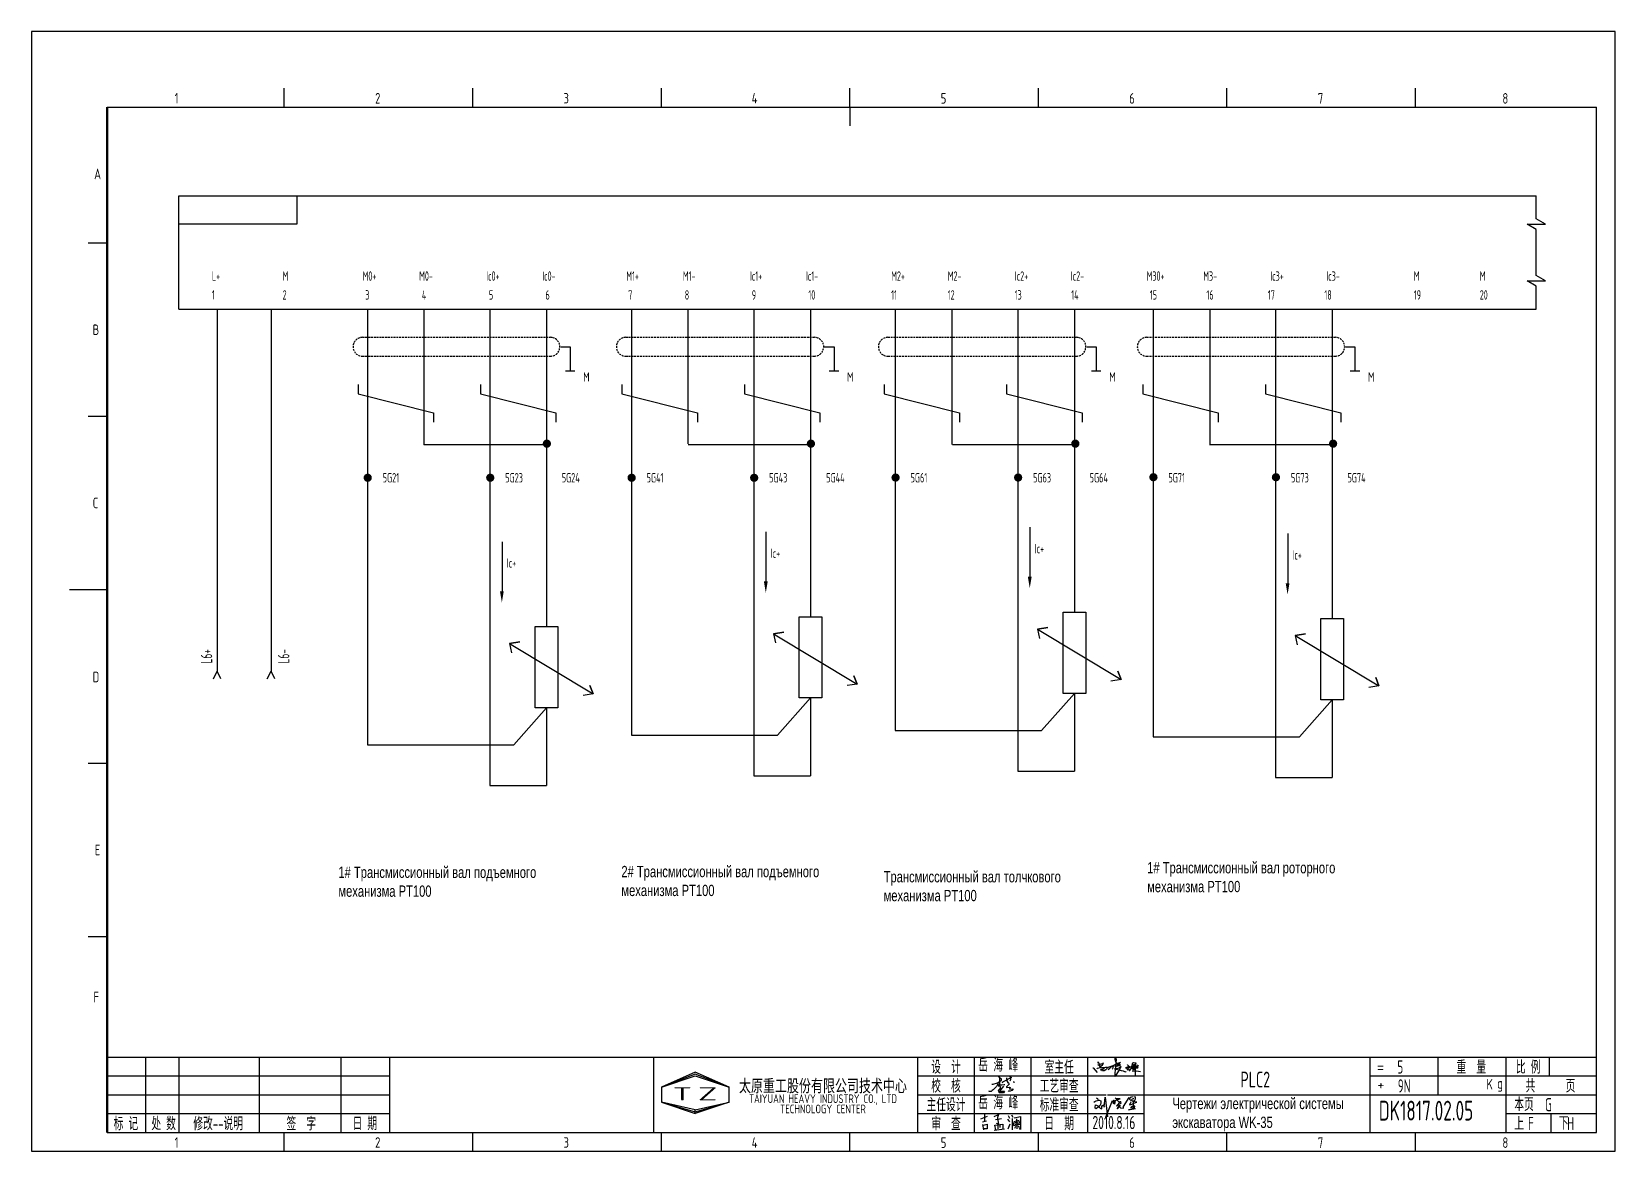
# Model space of a CAD drawing. Extents: x -2005 to 7010, y -1792 to 2924.
# Drawn here: x 3135 to 3555, y -493.9 to -196.9 of the extents above; entities that cross this region are included whole.
import ezdxf
from ezdxf.enums import TextEntityAlignment as Align

# ---------------------------------------------------------------- set-up
doc = ezdxf.new("R2010")
doc.units = 0
doc.header["$LTSCALE"] = 2
doc.linetypes.add('DASHED2', pattern=[0.375, 0.25, -0.125])
doc.layers.get('0').update_dxf_attribs({"linetype": 'CONTINUOUS'})
for name, color, linetype in [('01', 7, 'CONTINUOUS'), ('11', 3, 'CONTINUOUS'), ('CONTINUOUS', 7, 'CONTINUOUS'), ('DASHED', 2, 'DASHED2'), ('TEXT', 3, 'CONTINUOUS')]:
    doc.layers.add(name, color=color, linetype=linetype)
doc.styles.add('ROMAN', font='ROMANC.shx', dxfattribs={"width": 0.7, "height": 0.7})
doc.styles.add('ROMANS', font='romans', dxfattribs={"width": 0.67, "bigfont": 'hzlib'})
doc.styles.get("Standard").update_dxf_attribs({"font": 'isocp.shx', "width": 0.707, "bigfont": 'dfst.shx'})

msp = doc.modelspace()

# ---------------------------------------------------------------- texts
at = {"width": 0.707}
msp.add_text('PLC2', height=4.2, dxfattribs=at).set_placement((3455.53, -476.93))
at = {"char_height": 3.5, "attachment_point": 1}
for s, insert, width in [('岳 海 峰', (3385.98, -469.24), 12.9495), ('岳 海 峰', (3385.98, -479.24), 12.9495), ('2010.8.16', (3416.28, -484.48), 12.1142)]:
    msp.add_mtext(s, dxfattribs=dict(at, insert=insert, width=width))
at = {"layer": '01', "linetype": 'DASHED2', "ltscale": 2, "char_height": 3, "attachment_point": 1}
for s, insert, width in [('{\\fArial|b0|i0|c0|p34;1# \\fArial|b0|i0|c204|p34;Трансмиссионный вал подъемного механизма\\fArial|b0|i0|c0|p34; PT100}', (3216.3, -418.35), 58.6899), ('{\\fArial|b0|i0|c0|p34;2# \\fArial|b0|i0|c204|p34;\\W0.707;Трансмиссионный вал подъемного механизма\\fArial|b0|i0|c0|p34;\\W0.707; PT100}', (3291.35, -418.16), 58.6899), ('{\\fArial|b0|i0|c204|p34;Трансмиссионный вал толчкового механизма\\fArial|b0|i0|c0|p34; PT100}', (3360.9, -419.53), 58.6899), ('{\\fArial|b0|i0|c0|p34;1# \\fArial|b0|i0|c204|p34;Трансмиссионный вал роторного механизма\\fArial|b0|i0|c0|p34; PT100}', (3430.79, -417.14), 58.6899), ('{\\fArial|b0|i0|c204|p34;Чертежи электрической системы экскаватора \\fArial|b0|i0|c0|p34;WK-35}', (3437.47, -479.68), 50.6186)]:
    msp.add_mtext(s, dxfattribs=dict(at, insert=insert, width=width))
at = {"layer": '11', "width": 0.707}
msp.add_text('DK1817.02.05', height=5.25, dxfattribs=at).set_placement((3492.23, -485.7))
at = {"layer": 'CONTINUOUS', "linetype": 'Continuous', "style": 'ROMAN'}
for s, height, width, p in [('1', 2.8, 0.7, (3172.88, -215.93)), ('2', 2.8, 0.7, (3226.04, -215.93)), ('3', 2.8, 0.7, (3276.01, -215.93)), ('4', 2.8, 0.7, (3325.91, -215.93)), ('5', 2.8, 0.7, (3376.05, -215.97)), ('6', 2.8, 0.7, (3426.03, -215.97)), ('7', 2.8, 0.7, (3476.06, -215.97)), ('8', 2.8, 0.7, (3525.01, -215.97)), ('A', 2.8, 0.7, (3151.52, -236.02)), ('B', 2.8, 0.7, (3151.13, -277.34)), ('C', 2.8, 0.7, (3151.13, -323.28)), ('D', 2.8, 0.7, (3151.13, -369.45)), ('E', 2.8, 0.7, (3151.69, -415.34)), ('F', 2.8, 0.7, (3151.33, -454.34)), ('T', 3.5, 1.8, (3304.95, -480.37)), ('Z', 3.5, 1.8, (3311.65, -480.37)), ('K', 2.8, 0.7, (3520.79, -477.48)), ('g', 2.8, 0.7, (3523.62, -477.22)), ('1', 2.8, 0.7, (3172.88, -492.93)), ('2', 2.8, 0.7, (3226.04, -492.93)), ('3', 2.8, 0.7, (3276.01, -492.93)), ('4', 2.8, 0.7, (3325.91, -492.93)), ('5', 2.8, 0.7, (3376.05, -492.97)), ('6', 2.8, 0.7, (3426.03, -492.97)), ('7', 2.8, 0.7, (3476.06, -492.97)), ('8', 2.8, 0.7, (3525.01, -492.97))]:
    msp.add_text(s, height=height, dxfattribs=dict(at, width=width)).set_placement(p)
at = {"layer": 'CONTINUOUS'}
for s, width, p in [('L+', 0.67, (3182.75, -262.95)), ('M', 0.67, (3201.5, -262.95)), ('M0+', 0.67, (3222.73, -262.95)), ('M0-', 0.67, (3237.73, -262.95)), ('Ic0+', 0.67, (3255.5, -262.95)), ('Ic0-', 0.67, (3270.36, -262.95)), ('M1+', 0.67, (3292.66, -262.95)), ('M1-', 0.67, (3307.66, -262.95)), ('Ic1+', 0.67, (3325.44, -262.95)), ('Ic1-', 0.67, (3340.3, -262.95)), ('M2+', 0.67, (3362.92, -262.95)), ('M2-', 0.67, (3377.92, -262.95)), ('Ic2+', 0.67, (3395.7, -262.95)), ('Ic2-', 0.67, (3410.55, -262.95)), ('M30+', 0.67, (3430.67, -262.95)), ('M3-', 0.67, (3445.67, -262.95)), ('Ic3+', 0.67, (3463.45, -262.95)), ('Ic3-', 0.67, (3478.31, -262.95)), ('M', 0.67, (3501.5, -262.95)), ('M', 0.67, (3519, -262.95)), ('1', 0.67, (3182.75, -267.95)), ('2', 0.67, (3201.5, -267.95)), ('3', 0.67, (3223.44, -267.95)), ('4', 0.67, (3238.44, -267.95)), ('5', 0.67, (3256.22, -267.95)), ('6', 0.67, (3271.22, -267.95)), ('7', 0.67, (3293.16, -267.95)), ('8', 0.67, (3308.16, -267.95)), ('9', 0.67, (3325.94, -267.95)), ('10', 0.67, (3340.94, -267.95)), ('11', 0.67, (3362.89, -267.95)), ('12', 0.67, (3377.89, -267.95)), ('13', 0.67, (3395.66, -267.95)), ('14', 0.67, (3410.66, -267.95)), ('15', 0.67, (3431.5, -267.95)), ('16', 0.67, (3446.51, -267.95)), ('17', 0.67, (3462.79, -267.95)), ('18', 0.67, (3477.79, -267.95)), ('19', 0.67, (3501.5, -267.95)), ('20', 0.67, (3519, -267.95)), ('5G21', 0.707, (3228.04, -316.45)), ('5G23', 0.707, (3260.54, -316.45)), ('5G24', 0.707, (3275.54, -316.45)), ('5G41', 0.707, (3298.04, -316.45)), ('5G43', 0.707, (3330.54, -316.45)), ('5G44', 0.707, (3345.67, -316.45)), ('5G61', 0.707, (3368.04, -316.45)), ('5G63', 0.707, (3400.54, -316.45)), ('5G64', 0.707, (3415.54, -316.45)), ('5G71', 0.707, (3436.42, -316.45)), ('5G73', 0.707, (3468.92, -316.45)), ('5G74', 0.707, (3483.92, -316.45)), ('Ic+', 0.67, (3330.97, -336.46)), ('Ic+', 0.67, (3400.97, -335.24)), ('Ic+', 0.67, (3469.35, -336.93)), ('Ic+', 0.67, (3260.97, -339.07))]:
    msp.add_text(s, height=2.5, dxfattribs=dict(at, width=width)).set_placement(p)
at = {"layer": 'CONTINUOUS', "style": 'ROMANS', "text_generation_flag": 2, "width": 0.67}
for p in [(3282.91, -289.72), (3352.91, -289.72), (3422.42, -289.72), (3491.07, -289.72)]:
    msp.add_text('M', height=2.5, dxfattribs=at).set_placement(p)
at = {"layer": 'CONTINUOUS', "width": 0.67}
for s, p in [('L6+', (3182.84, -364.48)), ('L6-', (3203.29, -364.48))]:
    msp.add_text(s, height=3, rotation=90, dxfattribs=at).set_placement(p)
for s, p in [('设  计', (3377.45, -471.37)), ('室主任', (3407.45, -471.37)), ('重  量', (3516.75, -471.37)), ('比 例', (3531.85, -471.37)), ('校  核', (3377.45, -476.37)), ('工艺审查', (3407.45, -476.37)), ('共      页', (3537.75, -476.37)), ('主任设计', (3377.45, -481.37)), ('标准审查', (3407.45, -481.37)), ('本页', (3530.75, -481.26)), ('标 记', (3159.95, -486.37)), ('处 数', (3169.95, -486.37)), ('修改--说明', (3184.42, -486.37)), ('签  字', (3206.45, -486.37)), ('日 期', (3223.33, -486.37)), ('审  查', (3377.45, -486.37)), ('日  期', (3407.45, -486.37)), ('上', (3529.45, -486.36)), ('下', (3541.28, -486.36))]:
    msp.add_text(s, height=3.5, dxfattribs=at).set_placement(p, align=Align.MIDDLE)
at = {"layer": 'CONTINUOUS', "linetype": 'Continuous', "style": 'ROMAN'}
for s, p in [('=', (3491.69, -472.82)), ('+', (3491.79, -477.56))]:
    msp.add_text(s, height=2.8, dxfattribs=at).set_placement(p)
at = {"layer": 'CONTINUOUS', "insert": (3344.81, -479.31), "char_height": 3.3, "width": 50, "attachment_point": 5, "line_spacing_factor": 0.7125}
msp.add_mtext('{\\f宋体|b0|i0|c134|p2;太原重工股份有限公司技术中心\\P\\Fromans.shx;\\H0.6969x;TAIYUAN HEAVY INDUSTRY CO., LTD\\PTECHNOLOGY CENTER}', dxfattribs=at)
at = {"layer": 'TEXT', "width": 0.67}
for s, p in [('5', (3497.16, -473.25)), ('9N', (3497.27, -478.26)), ('G', (3536.32, -483.25)), ('F', (3531.82, -488.25)), ('H', (3542.2, -488.25))]:
    msp.add_text(s, height=3.5, dxfattribs=at).set_placement(p)

# ---------------------------------------------------------------- blocks, each defined once
blk = doc.blocks.new('A$C5BE500A0')
for p, q in [((64.4, 48.9), (64.5, 51.6)), ((65.3, 44.3), (64.4, 48.9)), ((64.5, 51.6), (65.9, 52.2)), ((67.1, 48.5), (64.5, 17.9)), ((65.9, 52.2), (66.5, 51.5)), ((66.5, 51.5), (67.1, 48.5)), ((0, 24.1), (1.5, 23.9)), ((1.5, 23.9), (12.6, 10.8)), ((11.6, 21), (13.8, 22.8)), ((13.8, 22.8), (17.9, 23.5)), ((15.3, 41.2), (22.2, 26.1)), ((15.3, 40.1), (15.3, 41.2)), ((15.4, 37.7), (15.3, 40.1)), ((15.4, 32.4), (21, 34.6)), ((15.5, 31.8), (15.4, 32.4)), ((19.1, 30.1), (15.5, 31.8)), ((17.9, 23.5), (26, 24.9)), ((22.2, 26.1), (19.1, 30.1)), ((21, 34.6), (24.5, 35.1)), ((22.6, 18.1), (23.6, 19.3)), ((23.7, 17.3), (22.6, 18.1)), ((23.3, 27.9), (23.1, 27.8)), ((25.3, 29.5), (23.3, 27.9)), ((23.6, 19.3), (25.8, 19.9)), ((24.5, 35.1), (28.2, 35.6)), ((26.1, 16.2), (24.9, 15)), ((26.8, 30.7), (25.3, 29.5)), ((25.8, 19.9), (29.2, 20.8)), ((26, 24.9), (36.8, 26.1)), ((28.4, 20), (26.1, 16.2)), ((29.4, 34), (26.8, 30.7)), ((28.2, 35.6), (30.2, 36.8)), ((29.4, 15.2), (28.2, 15.7)), ((29.5, 22.1), (28.4, 20)), ((29.2, 20.8), (33, 21.4)), ((30.2, 38), (29.4, 34)), ((32.4, 15.1), (29.4, 15.2)), ((30.2, 22.7), (29.5, 22.1)), ((30.2, 36.8), (30.2, 38)), ((31.6, 22.6), (30.2, 22.7)), ((32.8, 22.1), (31.6, 22.6)), ((35, 16.2), (32.4, 15.1)), ((33, 21.4), (32.8, 22.1)), ((37.6, 17.7), (35, 16.2)), ((36.8, 26.1), (40.9, 26)), ((39.7, 20.3), (37.6, 17.7)), ((40.8, 21.6), (39.7, 20.3)), ((40.2, 22.8), (44.3, 25.4)), ((41.7, 24.4), (40.8, 21.6)), ((40.9, 26), (41.7, 24.4)), ((44.3, 25.4), (50.6, 27.7)), ((44.7, 18.7), (49.1, 22.6)), ((49.1, 22.6), (54.4, 27.2)), ((50.6, 27.7), (56.2, 29.3)), ((54.4, 27.2), (59.1, 30.4)), ((56.8, 20.6), (55.9, 19.6)), ((56.2, 29.3), (60.8, 29.6)), ((56.7, 31.7), (57.4, 29.6)), ((57.6, 25), (56.8, 20.6)), ((57.4, 29.6), (57.6, 25)), ((59.1, 30.4), (64.7, 33.7)), ((60.8, 29.6), (62.2, 29.2)), ((66.6, 21), (62.5, 20.6)), ((62.5, 20.6), (75.7, 18.4)), ((64.5, 17.9), (63.3, 8.5)), ((63.3, 8.5), (63.5, 0.1)), ((63.5, 0.1), (64.3, 0)), ((64.3, 0), (67.5, 2.5)), ((64.7, 33.7), (72, 37.3)), ((67.5, 39.5), (65.3, 44.3)), ((69.8, 21.4), (66.6, 21)), ((70.3, 36.3), (67.5, 39.5)), ((67.5, 2.5), (73.8, 13.7)), ((68.3, 28.6), (72.6, 29.4)), ((69.3, 29), (68.3, 28.6)), ((72, 30.5), (69.3, 29)), ((69.9, 34.1), (69.7, 33.3)), ((69.7, 33.3), (71.9, 33.6)), ((76.7, 24.1), (69.8, 21.4)), ((74.6, 36.5), (69.9, 34.1)), ((73.8, 32.8), (70.3, 36.3)), ((71.9, 33.6), (75.3, 34.2)), ((72, 37.3), (77.8, 39)), ((74.8, 31.8), (72, 30.5)), ((72.6, 29.4), (78.2, 30.4)), ((77.7, 30.8), (73.8, 32.8)), ((73.8, 13.7), (77.7, 20)), ((79.7, 39.2), (74.6, 36.5)), ((76.7, 32.6), (74.8, 31.8)), ((75.3, 34.2), (77, 34.5)), ((75.7, 18.4), (81.9, 16.6)), ((77.7, 33.5), (76.7, 32.6)), ((79.9, 25.4), (76.7, 24.1)), ((77, 34.5), (78, 34.1)), ((78, 34.1), (77.7, 33.5)), ((80.1, 30.5), (77.7, 30.8)), ((77.7, 20), (81.2, 25.6)), ((77.8, 39), (79.7, 39.2)), ((78.2, 30.4), (80.1, 30.5)), ((82.1, 26.9), (79.9, 25.4)), ((81.2, 25.6), (82.1, 26.9)), ((81.9, 16.6), (87.3, 14.8)), ((87.3, 14.8), (91.3, 12.9)), ((91.3, 12.9), (94.8, 12.6)), ((94.5, 25.2), (94.9, 23.9)), ((94.8, 12.6), (95.8, 12.8)), ((94.9, 23.9), (95.3, 23)), ((95.3, 23), (95.8, 22.8)), ((95.8, 22.8), (97, 23.3)), ((97, 23.3), (97.8, 25.3)), ((98.5, 23.8), (97.4, 25.9)), ((97.8, 25.3), (100.8, 27)), ((101.1, 23.3), (98.5, 23.8)), ((99, 31.4), (100.1, 32)), ((100.7, 21.1), (99.2, 17.4)), ((99.2, 17.4), (101.9, 20.9)), ((100.1, 32), (101.1, 31.6)), ((102.1, 27.7), (100.7, 21.1)), ((100.8, 27), (103.5, 26.5)), ((101.1, 31.6), (102.1, 30.6)), ((103.3, 23.7), (101.1, 23.3)), ((101.9, 20.9), (103.1, 21.8)), ((102.1, 30.6), (102.1, 27.7)), ((103.1, 21.8), (103.7, 20.1)), ((104.7, 23.9), (103.3, 23.7)), ((103.5, 26.5), (104.5, 25.2)), ((103.7, 20.1), (103.9, 18.5)), ((103.9, 18.5), (105, 16.1)), ((104.2, 28.7), (108.3, 26.3)), ((104.5, 25.2), (104.7, 23.9)), ((105, 16.1), (106.4, 15.7)), ((106.4, 15.7), (107.7, 17.3)), ((107.7, 17.3), (110.9, 22.6)), ((108.3, 26.3), (115.7, 20.2)), ((110.9, 22.6), (113.3, 30.9)), ((111.7, 21.6), (125.7, 23.5)), ((115.4, 22.1), (111.7, 21.6)), ((112.9, 30.9), (112.3, 30.9)), ((117.4, 32.7), (112.9, 30.9)), ((112.9, 26.9), (127.4, 26.5)), ((124.7, 26.6), (112.9, 26.9)), ((113.3, 30.9), (114.4, 35)), ((113.4, 15.2), (124.8, 14.7)), ((114.4, 35), (115.4, 38.4)), ((115.4, 38.4), (118.1, 38.8)), ((122.5, 23.3), (115.4, 22.1)), ((115.7, 20.2), (118.5, 18.9)), ((116.7, 30.8), (120.9, 31.8)), ((122.1, 34.8), (117.4, 32.7)), ((118.1, 38.8), (123.3, 38.3)), ((118.5, 18.9), (120.8, 19.6)), ((120.8, 19.6), (121.1, 20.7)), ((120.9, 31.8), (124.1, 32)), ((121.7, 31.5), (122.2, 1.9)), ((123, 28.1), (121.7, 31.5)), ((124.7, 36.8), (122.1, 34.8)), ((126.4, 24.6), (122.5, 23.3)), ((128.2, 25.5), (123, 28.1)), ((123.3, 38.3), (124.7, 36.8)), ((124.1, 32), (129.1, 31.3)), ((128.1, 26.7), (124.7, 26.6)), ((124.8, 14.7), (132, 14.1)), ((125.7, 23.5), (130.1, 23.8)), ((127.4, 26.5), (126.4, 24.6)), ((130.2, 28.3), (128.1, 26.7)), ((130.5, 24.3), (128.2, 25.5)), ((129.1, 31.3), (130.7, 30.3)), ((130.1, 23.8), (130.5, 24.3)), ((130.7, 30.3), (130.2, 28.3)), ((132, 14.1), (137.3, 13.6))]:
    blk.add_line(p, q)
blk = doc.blocks.new('lf')
for points in [[(409.4, 317.6), (411.9, 317.6), (420.7, 320.5), (429.4, 326.1), (429, 328.4), (426.7, 330.1), (424.2, 331.3), (423.4, 332.6), (424.4, 333.4), (425, 330.7), (425, 327.4), (425, 324.7), (424.8, 321.8), (424.8, 320.3), (424.8, 318.7), (425, 314.7), (425, 313), (424.8, 313)], [(432.1, 320.3), (430.6, 321.6), (450.9, 331.7), (450.9, 332.2)], [(439.5, 330.9), (440, 324.5), (442, 320.7)], [(446.2, 333.8), (448.1, 330.5), (448.1, 326.7), (446.6, 323.8)], [(421.5, 320.1), (421.3, 317.6), (420, 315.1), (418.6, 312.6), (416.7, 310.5), (414.9, 308.5), (411.9, 305.6), (410.1, 304.1), (408, 302.6), (406.1, 302), (403.6, 302.6), (403.6, 303.5), (403.9, 303.5)], [(421.3, 316.2), (424.8, 315.9), (427.1, 316), (429.8, 316), (434.8, 316.8), (436, 316.8)], [(421.9, 314.1), (423.8, 314.1), (425.4, 313.7), (426, 313), (426.9, 312), (427.1, 312), (426.5, 310.5), (426.1, 309.5), (424.2, 306.6), (423.1, 305.4), (422.1, 304.5), (423.2, 303.3), (427.3, 303.1), (429.8, 303.1), (432.3, 302.9), (435.4, 302.7), (433.1, 299.9), (424.6, 299.5), (424, 300.4), (425.6, 303.3), (434.3, 313.5)], [(441.8, 320.7), (443.7, 320.1), (444.9, 317.6), (443.1, 315.5), (439.7, 311.8), (439.8, 310.6), (445.4, 311.2), (447, 310.3), (445.6, 307.4), (453.6, 308), (450.3, 304.7), (447, 303.3), (443.7, 303.1), (442.9, 303.7)], [(453.4, 322.4), (454.9, 322.2), (455.7, 321.8), (456.1, 321.6), (456.3, 321.4)]]:
    blk.add_lwpolyline(points)

# ---------------------------------------------------------------- hatches: boundary and pattern name
h = msp.add_hatch(color=256)
edge = h.paths.add_edge_path()
edge.add_arc((3271.59, -306.16), 1.1, 0, 360)
h = msp.add_hatch(color=256)
edge = h.paths.add_edge_path()
edge.add_arc((3341.62, -306.16), 1.1, 0, 360)
h = msp.add_hatch(color=256)
edge = h.paths.add_edge_path()
edge.add_arc((3411.74, -306.16), 1.1, 0, 360)
h = msp.add_hatch(color=256)
edge = h.paths.add_edge_path()
edge.add_arc((3480.1, -306.16), 1.1, 0, 360)
h = msp.add_hatch(color=256)
edge = h.paths.add_edge_path()
edge.add_arc((3224.07, -315.2), 1.1, 0, 360)
h = msp.add_hatch(color=256)
edge = h.paths.add_edge_path()
edge.add_arc((3256.57, -315.2), 1.1, 0, 360)
h = msp.add_hatch(color=256)
edge = h.paths.add_edge_path()
edge.add_arc((3294.07, -315.21), 1.1, 0, 360)
h = msp.add_hatch(color=256)
edge = h.paths.add_edge_path()
edge.add_arc((3326.57, -315.21), 1.1, 0, 360)
h = msp.add_hatch(color=256)
edge = h.paths.add_edge_path()
edge.add_arc((3364.07, -315.15), 1.1, 0, 360)
h = msp.add_hatch(color=256)
edge = h.paths.add_edge_path()
edge.add_arc((3396.57, -315.15), 1.1, 0, 360)
h = msp.add_hatch(color=256)
edge = h.paths.add_edge_path()
edge.add_arc((3432.45, -315.06), 1.1, 0, 360)
h = msp.add_hatch(color=256)
edge = h.paths.add_edge_path()
edge.add_arc((3464.95, -315.06), 1.1, 0, 360)

# ---------------------------------------------------------------- linework, layer by layer
at = {"ltscale": 10}
for p, q in [((3275.25, -280.45), (3277.75, -280.45)), ((3345.25, -280.45), (3347.75, -280.45)), ((3414.76, -280.45), (3417.26, -280.45)), ((3483.41, -280.45), (3485.91, -280.45)), ((3221.5, -290.45), (3221.5, -292.95)), ((3221.5, -292.95), (3241.5, -297.95)), ((3254, -290.45), (3254, -292.95)), ((3254, -292.95), (3274, -297.95)), ((3291.5, -290.45), (3291.5, -292.95)), ((3291.5, -292.95), (3311.5, -297.95)), ((3324, -290.45), (3324, -292.95)), ((3324, -292.95), (3344, -297.95)), ((3361.01, -290.45), (3361.01, -292.95)), ((3361.01, -292.95), (3381.01, -297.95)), ((3393.51, -290.45), (3393.51, -292.95)), ((3393.51, -292.95), (3413.51, -297.95)), ((3429.66, -290.45), (3429.66, -292.95)), ((3429.66, -292.95), (3449.66, -297.95)), ((3462.16, -290.45), (3462.16, -292.95)), ((3462.16, -292.95), (3482.16, -297.95)), ((3241.5, -297.95), (3241.5, -300.45)), ((3274, -297.95), (3274, -300.45)), ((3311.5, -297.95), (3311.5, -300.45)), ((3344, -297.95), (3344, -300.45)), ((3381.01, -297.95), (3381.01, -300.45)), ((3413.51, -297.95), (3413.51, -300.45)), ((3449.66, -297.95), (3449.66, -300.45)), ((3482.16, -297.95), (3482.16, -300.45))]:
    msp.add_line(p, q, dxfattribs=at)
for p, q in [((3429.95, -478.87), (3489.95, -478.87)), ((3386.64, -485.24), (3388.45, -484.59)), ((3387.16, -486.01), (3388.19, -485.75)), ((3387.16, -486.79), (3387.42, -488.21)), ((3387.29, -486.92), (3388.32, -486.66)), ((3387.42, -485.75), (3387.42, -485.75)), ((3387.65, -484.06), (3387.65, -485.87)), ((3388.32, -486.66), (3388.32, -487.95)), ((3390.2, -484.64), (3391.36, -484.12)), ((3390.2, -484.64), (3390.2, -484.64)), ((3390.27, -486.92), (3390.53, -488.21)), ((3390.4, -486.92), (3392.47, -486.66)), ((3390.58, -485.41), (3392.14, -485.15)), ((3391.36, -486.71), (3390.84, -486.45)), ((3391.36, -484.12), (3391.1, -484.89)), ((3391.1, -484.89), (3391.1, -485.15)), ((3391.1, -485.15), (3391.36, -486.71)), ((3391.17, -486.92), (3391.17, -487.95)), ((3391.69, -486.79), (3391.69, -487.57)), ((3392.47, -486.66), (3392.47, -488.08)), ((3393.78, -485.35), (3394.32, -486.08)), ((3393.96, -484.41), (3394.32, -485.05)), ((3393.96, -487.89), (3394.48, -486.56)), ((3394.78, -484.2), (3395.14, -484.83)), ((3395.02, -485.14), (3395.02, -488.14)), ((3395.33, -486.29), (3395.36, -486.99)), ((3397.03, -486.08), (3395.36, -486.41)), ((3395.36, -486.99), (3397.15, -486.68)), ((3395.39, -485.92), (3396.81, -485.62)), ((3395.48, -484.98), (3397.18, -484.62)), ((3395.78, -486.59), (3395.96, -486.74)), ((3396.18, -485.29), (3396.27, -487.89)), ((3396.6, -486.41), (3396.42, -486.74)), ((3396.59, -487.16), (3396.93, -487.5)), ((3397.15, -486.68), (3397.03, -486.08)), ((3397.18, -484.62), (3397.21, -484.62)), ((3397.21, -484.62), (3397.21, -488.08)), ((3388.32, -487.95), (3387.29, -487.95)), ((3390.21, -488.26), (3392.97, -487.9)), ((3395.91, -487.33), (3395.57, -487.84)), ((3397.21, -488.08), (3396.93, -487.77))]:
    msp.add_line(p, q)
msp.add_lwpolyline([(3174, -240.45), (3205.25, -240.45), (3205.25, -247.95), (3174, -247.95)], close=True)
at = {"color": 3}
for points in [[(3330.15, -342.7), (3329.15, -342.7), (3329.65, -345.7)], [(3400.15, -341.48), (3399.15, -341.48), (3399.65, -344.48)], [(3468.53, -343.17), (3467.53, -343.17), (3468.03, -346.17)], [(3260.15, -345.31), (3259.15, -345.31), (3259.65, -348.31)]]:
    msp.add_solid(points, dxfattribs=at)
at = {"layer": '01', "ltscale": 2}
for p, q in [((3239, -306.41), (3271.51, -306.41)), ((3309.03, -306.41), (3341.55, -306.41)), ((3379.16, -306.41), (3411.67, -306.41)), ((3447.51, -306.41), (3480.02, -306.41)), ((3294, -312.84), (3294, -383.48)), ((3326.5, -312.84), (3326.5, -394.25)), ((3364, -311.61), (3364, -382.25)), ((3396.5, -311.61), (3396.5, -393.03)), ((3432.37, -313.31), (3432.37, -383.95)), ((3464.87, -313.31), (3464.87, -394.72)), ((3224, -315.45), (3224, -386.08)), ((3256.5, -315.45), (3256.5, -396.86)), ((3329.69, -329.55), (3329.69, -344)), ((3399.69, -328.32), (3399.69, -342.77)), ((3468.07, -330.02), (3468.07, -344.47)), ((3259.69, -332.16), (3259.69, -346.61)), ((3331.67, -356.56), (3334.41, -356.15)), ((3334.41, -356.15), (3331.67, -356.56)), ((3331.67, -356.56), (3353.88, -369.93)), ((3331.67, -356.56), (3332.23, -359.03)), ((3404.41, -354.93), (3401.67, -355.33)), ((3401.67, -355.33), (3404.41, -354.93)), ((3401.67, -355.33), (3423.88, -368.71)), ((3401.67, -355.33), (3402.23, -357.81)), ((3470.05, -357.03), (3472.79, -356.62)), ((3472.79, -356.62), (3470.05, -357.03)), ((3261.67, -359.17), (3264.41, -358.76)), ((3264.41, -358.76), (3261.67, -359.17)), ((3261.67, -359.17), (3283.88, -372.54)), ((3261.67, -359.17), (3262.23, -361.64)), ((3470.05, -357.03), (3492.26, -370.4)), ((3470.05, -357.03), (3470.61, -359.5)), ((3353.02, -367.71), (3353.88, -369.93)), ((3353.88, -369.93), (3353.02, -367.71)), ((3423.88, -368.71), (3421.19, -369.12)), ((3423.88, -368.71), (3423.02, -366.48)), ((3423.02, -366.48), (3423.88, -368.71)), ((3491.4, -368.18), (3492.26, -370.4)), ((3492.26, -370.4), (3491.4, -368.18)), ((3283.88, -372.54), (3281.19, -372.95)), ((3283.02, -370.32), (3283.88, -372.54)), ((3283.88, -372.54), (3283.02, -370.32)), ((3332.79, -383.48), (3341.5, -373.62)), ((3353.88, -369.93), (3351.19, -370.34)), ((3402.79, -382.25), (3411.5, -372.39)), ((3492.26, -370.4), (3489.57, -370.81)), ((3262.79, -386.08), (3271.5, -376.23)), ((3471.16, -383.95), (3479.87, -374.09)), ((3224, -386.08), (3262.79, -386.08)), ((3294, -383.48), (3332.79, -383.48)), ((3364, -382.25), (3402.79, -382.25)), ((3432.37, -383.95), (3471.16, -383.95)), ((3326.5, -394.25), (3341.5, -394.25)), ((3396.5, -393.03), (3411.5, -393.03)), ((3464.87, -394.72), (3479.87, -394.72)), ((3256.5, -396.86), (3271.5, -396.86))]:
    msp.add_line(p, q, dxfattribs=at)
at = {"layer": '01'}
msp.add_lwpolyline([(3534, -270.45), (3534, -264.35), (3531.55, -262.95), (3536.45, -262.95), (3534, -261.55), (3534, -249.35), (3531.55, -247.95), (3536.45, -247.95), (3534, -246.55), (3534, -240.45)], dxfattribs=at)
at = {"layer": '01', "ltscale": 2}
for points in [[(3338.5, -352.07), (3344.51, -352.07), (3344.51, -373.62), (3338.5, -373.62)], [(3408.5, -350.84), (3414.51, -350.84), (3414.51, -372.39), (3408.5, -372.39)], [(3476.88, -352.54), (3482.89, -352.54), (3482.89, -374.09), (3476.88, -374.09)], [(3268.5, -354.67), (3274.51, -354.67), (3274.51, -376.23), (3268.5, -376.23)]]:
    msp.add_lwpolyline(points, close=True, dxfattribs=at)
at = {"layer": 'CONTINUOUS', "color": 3}
for p, q in [((3554.95, -196.87), (3134.95, -196.87)), ((3134.95, -196.87), (3134.95, -493.87)), ((3554.95, -493.87), (3554.95, -196.87)), ((3134.95, -493.87), (3554.95, -493.87))]:
    msp.add_line(p, q, dxfattribs=at)
at = {"layer": 'CONTINUOUS', "linetype": 'Continuous'}
for p, q in [((3201.95, -216.87), (3201.95, -211.87)), ((3251.95, -216.87), (3251.95, -211.87)), ((3301.95, -216.87), (3301.95, -211.87)), ((3401.95, -216.87), (3401.95, -211.87)), ((3451.95, -216.87), (3451.95, -211.87)), ((3501.95, -216.87), (3501.95, -211.87)), ((3149.95, -252.87), (3154.95, -252.87)), ((3149.95, -298.87), (3154.95, -298.87)), ((3144.95, -344.87), (3154.95, -344.87)), ((3149.95, -390.87), (3154.95, -390.87)), ((3149.95, -436.87), (3154.95, -436.87)), ((3154.95, -468.87), (3549.95, -468.87)), ((3165.23, -488.87), (3165.23, -468.87)), ((3174.06, -488.87), (3174.06, -468.87)), ((3195.29, -468.87), (3195.29, -488.87)), ((3216.95, -468.87), (3216.95, -488.87)), ((3229.95, -488.87), (3229.95, -468.87)), ((3299.95, -488.87), (3299.95, -468.87)), ((3369.95, -488.87), (3369.95, -468.87)), ((3384.95, -468.87), (3384.95, -488.87)), ((3399.95, -468.87), (3399.95, -488.87)), ((3414.95, -468.87), (3414.95, -488.87)), ((3429.95, -468.87), (3429.95, -488.87)), ((3489.95, -488.87), (3489.95, -468.87)), ((3507.85, -468.87), (3507.85, -478.87)), ((3525.95, -468.87), (3525.95, -488.87)), ((3154.95, -473.87), (3229.95, -473.87)), ((3310.95, -472.87), (3301.95, -476.87)), ((3310.95, -473.37), (3301.95, -476.87)), ((3301.95, -476.87), (3310.95, -473.87)), ((3319.95, -476.87), (3310.95, -472.87)), ((3319.95, -476.87), (3310.95, -473.37)), ((3310.95, -473.87), (3319.95, -476.87)), ((3369.95, -473.87), (3419.95, -473.87)), ((3419.95, -473.87), (3429.95, -473.87)), ((3419.95, -473.87), (3429.95, -473.87)), ((3489.95, -473.87), (3549.95, -473.87)), ((3301.95, -476.87), (3301.95, -480.87)), ((3319.95, -480.87), (3319.95, -476.87)), ((3154.95, -478.87), (3229.95, -478.87)), ((3301.95, -480.87), (3310.95, -483.87)), ((3310.95, -482.87), (3301.95, -480.87)), ((3301.95, -480.87), (3310.95, -483.37)), ((3310.95, -483.37), (3319.95, -480.87)), ((3319.95, -480.87), (3310.95, -483.87)), ((3310.95, -482.87), (3319.95, -480.87)), ((3310.95, -483.87), (3310.95, -482.87)), ((3310.95, -483.87), (3310.95, -482.87)), ((3369.95, -478.87), (3419.95, -478.87)), ((3420.28, -478.87), (3429.95, -478.87)), ((3489.95, -478.87), (3549.95, -478.87)), ((3154.95, -483.87), (3229.95, -483.87)), ((3369.95, -483.87), (3419.95, -483.87)), ((3419.95, -483.87), (3429.95, -483.87)), ((3525.95, -483.87), (3549.95, -483.87)), ((3201.95, -493.87), (3201.95, -488.87)), ((3251.95, -493.87), (3251.95, -488.87)), ((3301.95, -493.87), (3301.95, -488.87)), ((3401.95, -493.87), (3401.95, -488.87)), ((3451.95, -493.87), (3451.95, -488.87)), ((3501.95, -493.87), (3501.95, -488.87))]:
    msp.add_line(p, q, dxfattribs=at)
at = {"layer": 'CONTINUOUS'}
for p, q in [((3351.95, -216.87), (3351.95, -211.87)), ((3154.95, -216.87), (3549.95, -216.87)), ((3351.95, -216.87), (3351.95, -221.87)), ((3549.95, -488.87), (3549.95, -216.87)), ((3174, -240.45), (3534, -240.45)), ((3174, -270.45), (3174, -240.45)), ((3174, -270.45), (3534, -270.45)), ((3184.16, -270.45), (3184.16, -366.52)), ((3198.44, -270.45), (3198.44, -366.52)), ((3224, -270.45), (3224, -315.45)), ((3239, -270.45), (3239, -306.47)), ((3256.5, -270.45), (3256.5, -315.45)), ((3271.5, -270.45), (3271.5, -354.67)), ((3294, -270.45), (3294, -315.45)), ((3309, -270.45), (3309, -306.23)), ((3326.5, -270.45), (3326.5, -315.45)), ((3341.5, -270.45), (3341.5, -315.45)), ((3341.5, -270.45), (3341.5, -352.07)), ((3364, -270.45), (3364, -315.32)), ((3379, -270.45), (3379, -306.41)), ((3396.5, -270.45), (3396.5, -315.32)), ((3411.5, -270.45), (3411.5, -315.32)), ((3411.5, -270.45), (3411.5, -350.84)), ((3432.37, -270.45), (3432.37, -315.32)), ((3447.37, -270.45), (3447.37, -306.6)), ((3464.87, -270.45), (3464.87, -315.32)), ((3479.87, -270.45), (3479.87, -315.32)), ((3479.87, -270.45), (3479.87, -352.54)), ((3277.75, -280.45), (3277.75, -286.93)), ((3347.75, -280.45), (3347.75, -286.93)), ((3417.26, -280.45), (3417.26, -286.93)), ((3485.91, -280.45), (3485.91, -286.93)), ((3279, -286.93), (3276.5, -286.93)), ((3349, -286.93), (3346.5, -286.93)), ((3418.51, -286.93), (3416.01, -286.93)), ((3487.16, -286.93), (3484.66, -286.93)), ((3183.16, -368.52), (3184.16, -366.52)), ((3185.16, -368.52), (3184.16, -366.52)), ((3197.44, -368.52), (3198.44, -366.52)), ((3199.44, -368.52), (3198.44, -366.52)), ((3341.5, -373.62), (3341.5, -394.25)), ((3411.5, -372.39), (3411.5, -393.03)), ((3271.5, -376.23), (3271.5, -396.86)), ((3479.87, -374.09), (3479.87, -394.72)), ((3537.45, -468.87), (3537.45, -473.87)), ((3416.61, -480.85), (3416.87, -480.65)), ((3416.61, -480.85), (3416.87, -480.65)), ((3416.61, -480.85), (3416.87, -480.65)), ((3416.61, -480.85), (3416.87, -480.65)), ((3416.87, -480.65), (3417.23, -480.49)), ((3416.87, -480.65), (3417.23, -480.49)), ((3416.87, -480.65), (3417.23, -480.49)), ((3416.87, -480.65), (3417.23, -480.49)), ((3416.97, -482.07), (3417.07, -481.72)), ((3416.97, -482.07), (3417.07, -481.72)), ((3416.97, -482.07), (3417.07, -481.72)), ((3416.97, -482.07), (3417.07, -481.72)), ((3416.97, -482.38), (3416.97, -482.07)), ((3416.97, -482.38), (3416.97, -482.07)), ((3416.97, -482.38), (3416.97, -482.07)), ((3416.97, -482.38), (3416.97, -482.07)), ((3417.23, -482.63), (3416.97, -482.38)), ((3417.23, -482.63), (3416.97, -482.38)), ((3417.23, -482.63), (3416.97, -482.38)), ((3417.23, -482.63), (3416.97, -482.38)), ((3417.07, -481.72), (3417.12, -481.56)), ((3417.07, -481.72), (3417.12, -481.56)), ((3417.07, -481.72), (3417.12, -481.56)), ((3417.07, -481.72), (3417.12, -481.56)), ((3417.12, -481.56), (3417.33, -481.62)), ((3417.12, -481.56), (3417.33, -481.62)), ((3417.12, -481.56), (3417.33, -481.62)), ((3417.12, -481.56), (3417.33, -481.62)), ((3417.23, -480.49), (3417.58, -480.39)), ((3417.23, -480.49), (3417.58, -480.39)), ((3417.23, -480.49), (3417.58, -480.39)), ((3417.23, -480.49), (3417.58, -480.39)), ((3417.89, -482.07), (3417.23, -482.63)), ((3417.89, -482.07), (3417.23, -482.63)), ((3417.89, -482.07), (3417.23, -482.63)), ((3417.89, -482.07), (3417.23, -482.63)), ((3417.28, -479.68), (3417.63, -479.88)), ((3417.28, -479.68), (3417.63, -479.88)), ((3417.28, -479.68), (3417.63, -479.88)), ((3417.28, -479.68), (3417.63, -479.88)), ((3417.33, -481.62), (3417.69, -481.77)), ((3417.33, -481.62), (3417.69, -481.77)), ((3417.33, -481.62), (3417.69, -481.77)), ((3417.33, -481.62), (3417.69, -481.77)), ((3417.58, -480.39), (3418.09, -480.34)), ((3417.58, -480.39), (3418.09, -480.34)), ((3417.58, -480.39), (3418.09, -480.34)), ((3417.58, -480.39), (3418.09, -480.34)), ((3417.63, -479.88), (3417.69, -480.04)), ((3417.63, -479.88), (3417.69, -480.04)), ((3417.63, -479.88), (3417.69, -480.04)), ((3417.63, -479.88), (3417.69, -480.04)), ((3417.69, -480.04), (3417.69, -480.34)), ((3417.69, -480.04), (3417.69, -480.34)), ((3417.69, -480.04), (3417.69, -480.34)), ((3417.69, -480.04), (3417.69, -480.34)), ((3417.69, -481.77), (3418.04, -482.13)), ((3417.69, -481.77), (3418.04, -482.13)), ((3417.69, -481.77), (3418.04, -482.13)), ((3417.69, -481.77), (3418.04, -482.13)), ((3418.2, -481.82), (3417.89, -482.07)), ((3418.2, -481.82), (3417.89, -482.07)), ((3418.2, -481.82), (3417.89, -482.07)), ((3418.2, -481.82), (3417.89, -482.07)), ((3418.04, -482.13), (3418.35, -482.38)), ((3418.04, -482.13), (3418.35, -482.38)), ((3418.04, -482.13), (3418.35, -482.38)), ((3418.04, -482.13), (3418.35, -482.38)), ((3418.09, -480.34), (3418.5, -480.44)), ((3418.09, -480.34), (3418.5, -480.44)), ((3418.09, -480.34), (3418.5, -480.44)), ((3418.09, -480.34), (3418.5, -480.44)), ((3418.4, -481.41), (3418.2, -481.82)), ((3418.4, -481.41), (3418.2, -481.82)), ((3418.4, -481.41), (3418.2, -481.82)), ((3418.4, -481.41), (3418.2, -481.82)), ((3418.35, -482.38), (3418.5, -482.48)), ((3418.35, -482.38), (3418.5, -482.48)), ((3418.35, -482.38), (3418.5, -482.48)), ((3418.35, -482.38), (3418.5, -482.48)), ((3418.5, -481.05), (3418.4, -481.41)), ((3418.5, -481.05), (3418.4, -481.41)), ((3418.5, -481.05), (3418.4, -481.41)), ((3418.5, -481.05), (3418.4, -481.41)), ((3418.5, -480.44), (3418.5, -480.65)), ((3418.5, -480.44), (3418.5, -480.65)), ((3418.5, -480.44), (3418.5, -480.65)), ((3418.5, -480.44), (3418.5, -480.65)), ((3418.5, -480.65), (3418.5, -481.05)), ((3418.5, -480.65), (3418.5, -481.05)), ((3418.5, -480.65), (3418.5, -481.05)), ((3418.5, -480.65), (3418.5, -481.05)), ((3418.5, -482.48), (3418.81, -482.58)), ((3418.5, -482.48), (3418.81, -482.58)), ((3418.5, -482.48), (3418.81, -482.58)), ((3418.5, -482.48), (3418.81, -482.58)), ((3418.81, -481.97), (3418.96, -481.72)), ((3418.81, -481.97), (3418.96, -481.72)), ((3418.81, -481.97), (3418.96, -481.72)), ((3418.81, -481.97), (3418.96, -481.72)), ((3418.81, -482.58), (3418.81, -481.97)), ((3418.81, -482.58), (3418.81, -481.97)), ((3418.81, -482.58), (3418.81, -481.97)), ((3418.81, -482.58), (3418.81, -481.97)), ((3418.96, -481.72), (3419.17, -481.51)), ((3418.96, -481.72), (3419.17, -481.51)), ((3418.96, -481.72), (3419.17, -481.51)), ((3418.96, -481.72), (3419.17, -481.51)), ((3419.17, -481.51), (3419.22, -481.62)), ((3419.17, -481.51), (3419.22, -481.62)), ((3419.17, -481.51), (3419.22, -481.62)), ((3419.17, -481.51), (3419.22, -481.62)), ((3419.22, -481.62), (3419.37, -481.97)), ((3419.22, -481.62), (3419.37, -481.97)), ((3419.22, -481.62), (3419.37, -481.97)), ((3419.22, -481.62), (3419.37, -481.97)), ((3419.37, -481.97), (3419.37, -482.07)), ((3419.37, -481.97), (3419.37, -482.07)), ((3419.37, -481.97), (3419.37, -482.07)), ((3419.37, -481.97), (3419.37, -482.07)), ((3419.37, -482.07), (3419.42, -482.18)), ((3419.37, -482.07), (3419.42, -482.18)), ((3419.37, -482.07), (3419.42, -482.18)), ((3419.37, -482.07), (3419.42, -482.18)), ((3419.42, -482.18), (3419.68, -479.53)), ((3419.42, -482.18), (3419.68, -479.53)), ((3419.42, -482.18), (3419.68, -479.53)), ((3419.42, -482.18), (3419.68, -479.53)), ((3419.68, -479.53), (3420.29, -484.72)), ((3419.68, -479.53), (3420.29, -484.72)), ((3419.68, -479.53), (3420.29, -484.72)), ((3419.68, -479.53), (3420.29, -484.72)), ((3419.83, -484.78), (3421.62, -480.36)), ((3419.83, -484.78), (3421.62, -480.36)), ((3419.83, -484.78), (3421.62, -480.36)), ((3419.83, -484.78), (3421.62, -480.36)), ((3421.66, -480.44), (3421.77, -480.92)), ((3421.66, -480.44), (3421.77, -480.92)), ((3421.66, -480.44), (3421.77, -480.92)), ((3421.66, -480.44), (3421.77, -480.92)), ((3421.77, -480.44), (3421.92, -480.33)), ((3421.77, -480.44), (3421.92, -480.33)), ((3421.77, -480.44), (3421.92, -480.33)), ((3421.77, -480.44), (3421.92, -480.33)), ((3421.88, -481.25), (3421.77, -480.44)), ((3421.88, -481.25), (3421.77, -480.44)), ((3421.88, -481.25), (3421.77, -480.44)), ((3421.88, -481.25), (3421.77, -480.44)), ((3421.77, -480.92), (3421.88, -481.25)), ((3421.77, -480.92), (3421.88, -481.25)), ((3421.77, -480.92), (3421.88, -481.25)), ((3421.77, -480.92), (3421.88, -481.25)), ((3421.92, -480.33), (3422.07, -480.33)), ((3421.92, -480.33), (3422.07, -480.33)), ((3421.92, -480.33), (3422.07, -480.33)), ((3421.92, -480.33), (3422.07, -480.33)), ((3421.99, -481.03), (3422.03, -480.77)), ((3421.99, -481.03), (3422.03, -480.77)), ((3421.99, -481.03), (3422.03, -480.77)), ((3421.99, -481.03), (3422.03, -480.77)), ((3422.03, -481.28), (3421.99, -481.03)), ((3422.03, -481.28), (3421.99, -481.03)), ((3422.03, -481.28), (3421.99, -481.03)), ((3422.03, -481.28), (3421.99, -481.03)), ((3422.03, -480.77), (3422.1, -480.59)), ((3422.03, -480.77), (3422.1, -480.59)), ((3422.03, -480.77), (3422.1, -480.59)), ((3422.03, -480.77), (3422.1, -480.59)), ((3422.14, -481.36), (3422.03, -481.28)), ((3422.14, -481.36), (3422.03, -481.28)), ((3422.14, -481.36), (3422.03, -481.28)), ((3422.14, -481.36), (3422.03, -481.28)), ((3422.07, -480.33), (3422.21, -480.66)), ((3422.07, -480.33), (3422.21, -480.66)), ((3422.07, -480.33), (3422.21, -480.66)), ((3422.07, -480.33), (3422.21, -480.66)), ((3422.1, -480.59), (3422.36, -480.4)), ((3422.1, -480.59), (3422.36, -480.4)), ((3422.1, -480.59), (3422.36, -480.4)), ((3422.1, -480.59), (3422.36, -480.4)), ((3422.21, -481.03), (3422.14, -481.36)), ((3422.21, -481.03), (3422.14, -481.36)), ((3422.21, -481.03), (3422.14, -481.36)), ((3422.21, -481.03), (3422.14, -481.36)), ((3422.21, -480.66), (3422.21, -481.03)), ((3422.21, -480.66), (3422.21, -481.03)), ((3422.21, -480.66), (3422.21, -481.03)), ((3422.21, -480.66), (3422.21, -481.03)), ((3422.32, -479.67), (3423.46, -480.95)), ((3422.51, -479.89), (3422.32, -479.67)), ((3422.32, -479.67), (3423.46, -480.95)), ((3422.51, -479.89), (3422.32, -479.67)), ((3422.32, -479.67), (3423.46, -480.95)), ((3422.51, -479.89), (3422.32, -479.67)), ((3422.32, -479.67), (3423.46, -480.95)), ((3422.51, -479.89), (3422.32, -479.67)), ((3422.36, -480.4), (3422.76, -480.22)), ((3422.36, -480.4), (3422.76, -480.22)), ((3422.36, -480.4), (3422.76, -480.22)), ((3422.36, -480.4), (3422.76, -480.22)), ((3423.61, -479.96), (3422.51, -479.89)), ((3423.61, -479.96), (3422.51, -479.89)), ((3423.61, -479.96), (3422.51, -479.89)), ((3423.61, -479.96), (3422.51, -479.89)), ((3422.84, -481.61), (3422.62, -481.83)), ((3422.84, -481.61), (3422.62, -481.83)), ((3422.84, -481.61), (3422.62, -481.83)), ((3422.84, -481.61), (3422.62, -481.83)), ((3422.62, -481.83), (3422.73, -481.8)), ((3422.62, -481.83), (3422.73, -481.8)), ((3422.62, -481.83), (3422.73, -481.8)), ((3422.62, -481.83), (3422.73, -481.8)), ((3422.73, -481.8), (3423.43, -481.58)), ((3422.73, -481.8), (3423.43, -481.58)), ((3422.73, -481.8), (3423.43, -481.58)), ((3422.73, -481.8), (3423.43, -481.58)), ((3422.76, -480.22), (3423.28, -480.07)), ((3422.76, -480.22), (3423.28, -480.07)), ((3422.76, -480.22), (3423.28, -480.07)), ((3422.76, -480.22), (3423.28, -480.07)), ((3422.8, -482.6), (3423.39, -481.91)), ((3422.8, -482.6), (3423.39, -481.91)), ((3422.8, -482.6), (3423.39, -481.91)), ((3422.8, -482.6), (3423.39, -481.91)), ((3423.24, -482.05), (3422.8, -482.6)), ((3423.24, -482.05), (3422.8, -482.6)), ((3423.24, -482.05), (3422.8, -482.6)), ((3423.24, -482.05), (3422.8, -482.6)), ((3423.13, -481.32), (3422.84, -481.61)), ((3423.13, -481.32), (3422.84, -481.61)), ((3423.13, -481.32), (3422.84, -481.61)), ((3423.13, -481.32), (3422.84, -481.61)), ((3423.57, -480.77), (3423.13, -481.32)), ((3423.57, -480.77), (3423.13, -481.32)), ((3423.57, -480.77), (3423.13, -481.32)), ((3423.57, -480.77), (3423.13, -481.32)), ((3423.61, -481.61), (3423.24, -482.05)), ((3423.61, -481.61), (3423.24, -482.05)), ((3423.61, -481.61), (3423.24, -482.05)), ((3423.61, -481.61), (3423.24, -482.05)), ((3423.28, -480.07), (3423.61, -479.96)), ((3423.28, -480.07), (3423.61, -479.96)), ((3423.28, -480.07), (3423.61, -479.96)), ((3423.28, -480.07), (3423.61, -479.96)), ((3423.39, -481.91), (3423.46, -481.91)), ((3423.39, -481.91), (3423.46, -481.91)), ((3423.39, -481.91), (3423.46, -481.91)), ((3423.39, -481.91), (3423.46, -481.91)), ((3423.43, -481.58), (3423.57, -481.61)), ((3423.43, -481.58), (3423.57, -481.61)), ((3423.43, -481.58), (3423.57, -481.61)), ((3423.43, -481.58), (3423.57, -481.61)), ((3423.46, -480.95), (3423.79, -481.21)), ((3423.46, -480.95), (3423.79, -481.21)), ((3423.46, -480.95), (3423.79, -481.21)), ((3423.46, -480.95), (3423.79, -481.21)), ((3423.46, -481.91), (3423.57, -482.16)), ((3423.46, -481.91), (3423.57, -482.16)), ((3423.46, -481.91), (3423.57, -482.16)), ((3423.46, -481.91), (3423.57, -482.16)), ((3423.83, -480.7), (3423.57, -480.77)), ((3423.83, -480.7), (3423.57, -480.77)), ((3423.83, -480.7), (3423.57, -480.77)), ((3423.83, -480.7), (3423.57, -480.77)), ((3423.57, -481.61), (3423.61, -481.61)), ((3423.57, -481.61), (3423.61, -481.61)), ((3423.57, -481.61), (3423.61, -481.61)), ((3423.57, -481.61), (3423.61, -481.61)), ((3423.57, -482.16), (3423.76, -482.31)), ((3423.57, -482.16), (3423.76, -482.31)), ((3423.57, -482.16), (3423.76, -482.31)), ((3423.57, -482.16), (3423.76, -482.31)), ((3423.76, -482.31), (3424.53, -482.38)), ((3423.76, -482.31), (3424.53, -482.38)), ((3423.76, -482.31), (3424.53, -482.38)), ((3423.76, -482.31), (3424.53, -482.38)), ((3423.79, -481.21), (3423.94, -480.95)), ((3423.79, -481.21), (3423.94, -480.95)), ((3423.79, -481.21), (3423.94, -480.95)), ((3423.79, -481.21), (3423.94, -480.95)), ((3423.94, -480.95), (3423.83, -480.7)), ((3423.94, -480.95), (3423.83, -480.7)), ((3423.94, -480.95), (3423.83, -480.7)), ((3423.94, -480.95), (3423.83, -480.7)), ((3424.48, -481.97), (3425.99, -479.59)), ((3424.48, -481.97), (3425.99, -479.59)), ((3424.48, -481.97), (3425.99, -479.59)), ((3424.48, -481.97), (3425.99, -479.59)), ((3424.54, -482.38), (3424.48, -481.97)), ((3424.54, -482.38), (3424.48, -481.97)), ((3424.54, -482.38), (3424.48, -481.97)), ((3424.54, -482.38), (3424.48, -481.97)), ((3425.81, -482.89), (3427.67, -482.5)), ((3425.81, -482.89), (3427.67, -482.5)), ((3425.81, -482.89), (3427.67, -482.5)), ((3425.81, -482.89), (3427.67, -482.5)), ((3427.15, -482.59), (3425.81, -482.89)), ((3427.15, -482.59), (3425.81, -482.89)), ((3427.15, -482.59), (3425.81, -482.89)), ((3427.15, -482.59), (3425.81, -482.89)), ((3425.98, -479.66), (3426.11, -480.08)), ((3425.98, -479.66), (3426.11, -480.08)), ((3425.98, -479.66), (3426.11, -480.08)), ((3425.98, -479.66), (3426.11, -480.08)), ((3426.07, -479.92), (3426.43, -479.49)), ((3426.07, -479.92), (3426.43, -479.49)), ((3426.07, -479.92), (3426.43, -479.49)), ((3426.07, -479.92), (3426.43, -479.49)), ((3426.27, -481.19), (3426.07, -481.48)), ((3426.27, -481.19), (3426.07, -481.48)), ((3426.27, -481.19), (3426.07, -481.48)), ((3426.27, -481.19), (3426.07, -481.48)), ((3426.07, -481.48), (3426.17, -481.55)), ((3426.07, -481.48), (3426.17, -481.55)), ((3426.07, -481.48), (3426.17, -481.55)), ((3426.07, -481.48), (3426.17, -481.55)), ((3426.11, -480.08), (3426.34, -480.34)), ((3426.11, -480.08), (3426.34, -480.34)), ((3426.11, -480.08), (3426.34, -480.34)), ((3426.11, -480.08), (3426.34, -480.34)), ((3426.17, -481.55), (3426.53, -481.48)), ((3426.17, -481.55), (3426.53, -481.48)), ((3426.17, -481.55), (3426.53, -481.48)), ((3426.17, -481.55), (3426.53, -481.48)), ((3426.43, -480.86), (3426.27, -481.19)), ((3426.43, -480.86), (3426.27, -481.19)), ((3426.43, -480.86), (3426.27, -481.19)), ((3426.43, -480.86), (3426.27, -481.19)), ((3426.34, -480.34), (3426.47, -480.38)), ((3426.34, -480.34), (3426.47, -480.38)), ((3426.34, -480.34), (3426.47, -480.38)), ((3426.34, -480.34), (3426.47, -480.38)), ((3426.43, -479.49), (3426.73, -479.4)), ((3426.43, -479.49), (3426.73, -479.4)), ((3426.43, -479.49), (3426.73, -479.4)), ((3426.43, -479.49), (3426.73, -479.4)), ((3426.53, -480.73), (3426.43, -480.86)), ((3426.53, -480.73), (3426.43, -480.86)), ((3426.53, -480.73), (3426.43, -480.86)), ((3426.53, -480.73), (3426.43, -480.86)), ((3426.5, -482.23), (3426.73, -481.94)), ((3426.5, -482.23), (3426.73, -481.94)), ((3426.5, -482.23), (3426.73, -481.94)), ((3426.5, -482.23), (3426.73, -481.94)), ((3427.02, -482.46), (3426.5, -482.23)), ((3427.02, -482.46), (3426.5, -482.23)), ((3427.02, -482.46), (3426.5, -482.23)), ((3427.02, -482.46), (3426.5, -482.23)), ((3426.53, -481.48), (3427.05, -481.22)), ((3426.53, -481.48), (3427.05, -481.22)), ((3426.53, -481.48), (3427.05, -481.22)), ((3426.53, -481.48), (3427.05, -481.22)), ((3426.66, -480.34), (3426.73, -480.11)), ((3426.66, -480.34), (3426.73, -480.11)), ((3426.66, -480.34), (3426.73, -480.11)), ((3426.66, -480.34), (3426.73, -480.11)), ((3426.86, -480.57), (3426.66, -480.34)), ((3426.86, -480.57), (3426.66, -480.34)), ((3426.86, -480.57), (3426.66, -480.34)), ((3426.86, -480.57), (3426.66, -480.34)), ((3426.73, -479.4), (3427.12, -479.3)), ((3426.73, -479.4), (3427.12, -479.3)), ((3426.73, -479.4), (3427.12, -479.3)), ((3426.73, -479.4), (3427.12, -479.3)), ((3426.73, -480.11), (3426.92, -479.95)), ((3426.73, -480.11), (3426.92, -479.95)), ((3426.73, -480.11), (3426.92, -479.95)), ((3426.73, -480.11), (3426.92, -479.95)), ((3426.73, -481.94), (3427.22, -481.75)), ((3426.73, -481.94), (3427.22, -481.75)), ((3426.73, -481.94), (3427.22, -481.75)), ((3426.73, -481.94), (3427.22, -481.75)), ((3427.28, -480.54), (3426.86, -480.57)), ((3427.28, -480.54), (3426.86, -480.57)), ((3427.28, -480.54), (3426.86, -480.57)), ((3427.28, -480.54), (3426.86, -480.57)), ((3426.92, -479.95), (3427.18, -479.89)), ((3426.92, -479.95), (3427.18, -479.89)), ((3426.92, -479.95), (3427.18, -479.89)), ((3426.92, -479.95), (3427.18, -479.89)), ((3427.05, -482.01), (3427.02, -482.46)), ((3427.05, -482.01), (3427.02, -482.46)), ((3427.05, -482.01), (3427.02, -482.46)), ((3427.05, -482.01), (3427.02, -482.46)), ((3427.05, -480.67), (3427.09, -481.03)), ((3428.03, -480.86), (3427.05, -480.67)), ((3427.05, -480.67), (3427.09, -481.03)), ((3428.03, -480.86), (3427.05, -480.67)), ((3427.05, -480.67), (3427.09, -481.03)), ((3428.03, -480.86), (3427.05, -480.67)), ((3427.05, -480.67), (3427.09, -481.03)), ((3428.03, -480.86), (3427.05, -480.67)), ((3427.05, -481.22), (3427.51, -481.03)), ((3427.09, -481.03), (3427.05, -481.52)), ((3427.05, -481.22), (3427.51, -481.03)), ((3427.09, -481.03), (3427.05, -481.52)), ((3427.05, -481.22), (3427.51, -481.03)), ((3427.09, -481.03), (3427.05, -481.52)), ((3427.05, -481.22), (3427.51, -481.03)), ((3427.09, -481.03), (3427.05, -481.52)), ((3427.05, -481.52), (3427.05, -482.01)), ((3427.05, -481.52), (3427.05, -482.01)), ((3427.05, -481.52), (3427.05, -482.01)), ((3427.05, -481.52), (3427.05, -482.01)), ((3427.38, -482.37), (3427.15, -482.59)), ((3427.38, -482.37), (3427.15, -482.59)), ((3427.38, -482.37), (3427.15, -482.59)), ((3427.38, -482.37), (3427.15, -482.59)), ((3427.18, -479.89), (3427.28, -479.85)), ((3427.18, -479.89), (3427.28, -479.85)), ((3427.18, -479.89), (3427.28, -479.85)), ((3427.18, -479.89), (3427.28, -479.85)), ((3427.22, -481.75), (3427.41, -481.88)), ((3427.22, -481.75), (3427.41, -481.88)), ((3427.22, -481.75), (3427.41, -481.88)), ((3427.22, -481.75), (3427.41, -481.88)), ((3427.54, -480.28), (3427.28, -480.54)), ((3427.54, -480.28), (3427.28, -480.54)), ((3427.54, -480.28), (3427.28, -480.54)), ((3427.54, -480.28), (3427.28, -480.54)), ((3427.38, -479.3), (3427.61, -479.43)), ((3427.38, -479.3), (3427.61, -479.43)), ((3427.38, -479.3), (3427.61, -479.43)), ((3427.38, -479.3), (3427.61, -479.43)), ((3427.41, -481.88), (3427.38, -482.37)), ((3427.41, -481.88), (3427.38, -482.37)), ((3427.41, -481.88), (3427.38, -482.37)), ((3427.41, -481.88), (3427.38, -482.37)), ((3427.51, -481.03), (3428.03, -480.86)), ((3427.51, -481.03), (3428.03, -480.86)), ((3427.51, -481.03), (3428.03, -480.86)), ((3427.51, -481.03), (3428.03, -480.86)), ((3427.64, -479.82), (3427.54, -480.28)), ((3427.64, -479.82), (3427.54, -480.28)), ((3427.64, -479.82), (3427.54, -480.28)), ((3427.64, -479.82), (3427.54, -480.28)), ((3427.61, -479.43), (3427.64, -479.82)), ((3427.61, -479.43), (3427.64, -479.82)), ((3427.61, -479.43), (3427.64, -479.82)), ((3427.61, -479.43), (3427.64, -479.82)), ((3537.95, -488.87), (3537.95, -483.87)), ((3154.95, -488.87), (3549.95, -488.87)), ((3351.95, -493.87), (3351.95, -488.87)), ((3369.95, -488.87), (3429.95, -488.87))]:
    msp.add_line(p, q, dxfattribs=at)
at = {"layer": 'CONTINUOUS', "lineweight": 50}
msp.add_line((3154.95, -216.87), (3154.95, -488.87), dxfattribs=at)
at = {"layer": 'DASHED'}
for p, q in [((3222.69, -277.95), (3272.52, -277.95)), ((3292.52, -277.95), (3342.52, -277.95)), ((3362.03, -277.95), (3412.03, -277.95)), ((3430.68, -277.95), (3480.68, -277.95)), ((3222.69, -282.95), (3272.52, -282.95)), ((3292.52, -282.95), (3342.52, -282.95)), ((3362.03, -282.95), (3412.03, -282.95)), ((3430.68, -282.95), (3480.68, -282.95))]:
    msp.add_line(p, q, dxfattribs=at)
for centre, start, end in [((3222.69, -280.45), 90, 270), ((3272.52, -280.45), 270, 90), ((3292.52, -280.45), 90, 270), ((3342.52, -280.45), 270, 90), ((3362.03, -280.45), 90, 270), ((3412.03, -280.45), 270, 90), ((3430.68, -280.45), 90, 270), ((3480.68, -280.45), 270, 90)]:
    msp.add_arc(centre, 2.5, start, end, dxfattribs=at)

# ---------------------------------------------------------------- block references
for name, p, xscale, yscale, zscale in [('A$C5BE500A0', (3416.36, -473.92), 0.092160000001968, 0.09215999999923952, 0.09216000000000003), ('lf', (3337.23, -516.7), 0.1280000000006112, 0.1279999999999291, 0.128)]:
    msp.add_blockref(name, p, dxfattribs=dict(xscale=xscale, yscale=yscale, zscale=zscale))

msp.set_redraw_order([(e.dxf.handle, doc.entitydb.next_handle()) for e in msp.query("TEXT MTEXT ATTDEF DIMENSION ARC_DIMENSION")])  # texts and dimensions are drawn at this point

doc.saveas('drawing.dxf')
